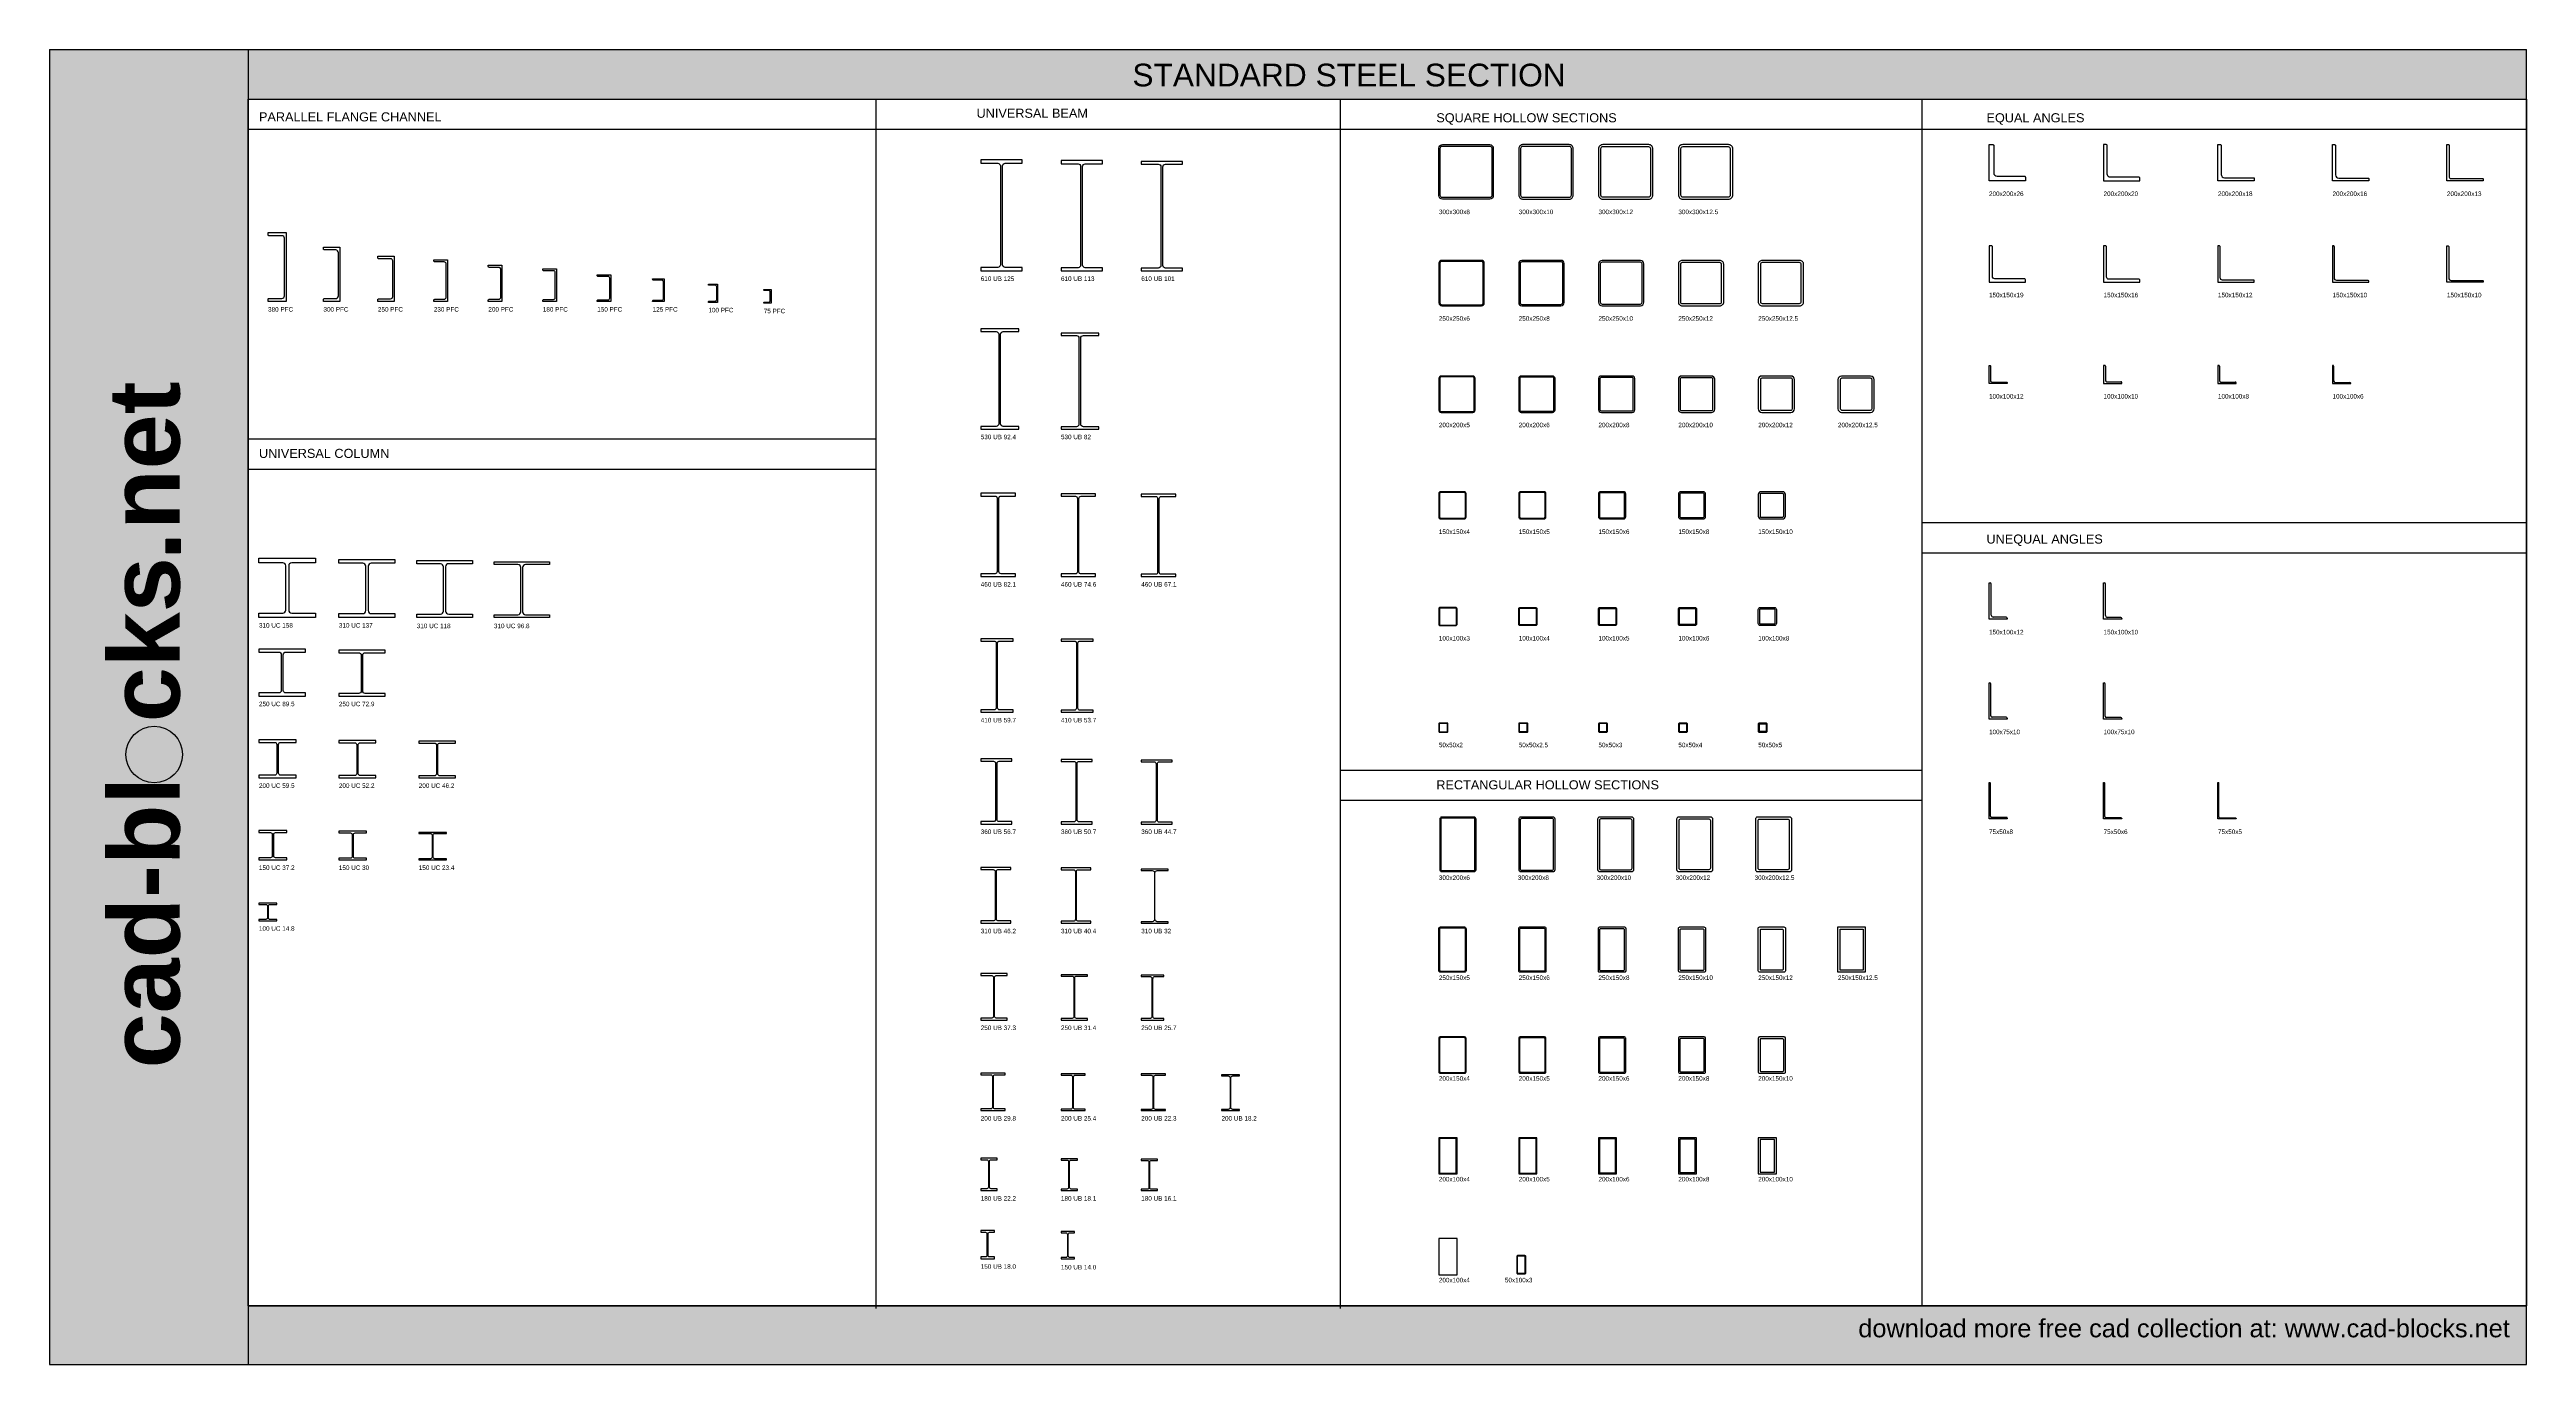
# Model space of a CAD drawing. Header units: millimetres. Extents: x 19846 to 33488, y 10918 to 18163.
import ezdxf

# ---------------------------------------------------------------- set-up
doc = ezdxf.new("R2010")
doc.units = ezdxf.units.MM
doc.layers.add('www.cad-blocks.net', color=7, linetype='Continuous')
doc.styles.add('ISOCP', font='isocp.shx')
doc.styles.get("Standard").update_dxf_attribs({"font": 'arial.ttf'})

# ---------------------------------------------------------------- blocks, each defined once
blk = doc.blocks.new('FORMAT')
at = {"layer": 'www.cad-blocks.net', "true_color": 0x444444}
blk.add_hatch(color=250, dxfattribs=at).paths.add_polyline_path([(20940, 18163), (19846, 18163), (19846, 10918), (20940, 10918)])
at = {"layer": 'www.cad-blocks.net', "true_color": 0x546d8e}
h = blk.add_hatch(color=155, dxfattribs=at)
h.set_gradient(color1=(68, 68, 68), color2=(84, 109, 142), tint=1)
h.paths.add_polyline_path([(20940, 18163), (20940, 17889), (33488, 17889), (33488, 18163)])
for points in [[(20488, 15466), (20488, 15390), (20565, 15390), (20565, 15466)], [(20267, 14279, 1), (20579, 14279, 1)]]:
    blk.add_hatch(color=155, dxfattribs=at).paths.add_polyline_path(points)
h = blk.add_hatch(color=155, dxfattribs=at)
h.set_gradient(color1=(68, 68, 68), color2=(84, 109, 142), tint=1)
h.paths.add_polyline_path([(20940, 11242), (20940, 10918), (33488, 10918), (33488, 11242)])
at = {"layer": 'www.cad-blocks.net', "color": 250, "true_color": 0x444444}
for p, q in [((19846, 18163), (20940, 18163)), ((19846, 18163), (19846, 10918)), ((20940, 18163), (20940, 10918)), ((19846, 10918), (20940, 10918))]:
    blk.add_line(p, q, dxfattribs=at)
at = {"layer": 'www.cad-blocks.net'}
blk.add_line((20940, 18163), (20940, 10918), dxfattribs=at)
at = {"layer": 'www.cad-blocks.net', "color": 155, "true_color": 0x546d8e}
for p, q in [((20940, 18163), (33488, 18163)), ((33488, 10918), (33488, 18163)), ((20940, 17889), (33488, 17889)), ((20940, 17889), (20940, 11242)), ((20940, 17889), (33488, 17889)), ((24397, 17889), (24397, 11226)), ((26955, 17889), (26955, 11226)), ((30158, 17889), (30158, 11242)), ((33488, 17722), (20940, 17722)), ((24397, 16017), (20940, 16017)), ((24397, 15850), (20940, 15850)), ((33488, 15556), (30158, 15556)), ((33488, 15389), (30158, 15389)), ((26955, 14192), (30158, 14192)), ((30158, 14025), (26955, 14025)), ((20940, 11242), (33488, 11242)), ((20940, 11242), (33488, 11242)), ((20940, 10918), (33488, 10918))]:
    blk.add_line(p, q, dxfattribs=at)
for points in [[(20940, 17889), (33488, 17889), (33488, 11242), (20940, 11242)], [(20488, 15390), (20488, 15466), (20565, 15466), (20565, 15390)]]:
    blk.add_lwpolyline(points, close=True, dxfattribs=at)
blk.add_circle((20423, 14279), 156, dxfattribs=at)
at = {"layer": 'www.cad-blocks.net', "attachment_point": 1}
for s, width, insert, char_height in [('{\\C255;\\c16777215;STANDARD STEEL SECTION}', 30676.09, (25810, 18085), 125), ('{\\C255;\\c16777215;download more free cad collection at: www.cad-blocks.net}', 45138.16, (29808, 11168), 99.82)]:
    blk.add_mtext_dynamic_manual_height_columns(s, width=width, gutter_width=12.5, heights=[0], dxfattribs=dict(at, insert=insert, char_height=char_height))
at = {"layer": 'www.cad-blocks.net', "color": 155, "true_color": 0x546d8e, "char_height": 50, "attachment_point": 1, "style": 'ISOCP'}
for s, insert in [('{\\fArial|b0|i0|c0|p34;PARALLEL FLANGE CHANNEL}', (21000, 17817)), ('{\\fArial|b0|i0|c0|p34;UNIVERSAL BEAM}', (24952, 17837)), ('{\\fArial|b0|i0|c0|p34;SQUARE HOLLOW SECTIONS}', (27484, 17812)), ('{\\fArial|b0|i0|c0|p34;EQUAL ANGLES}', (30514, 17812)), ('{\\fArial|b0|i0|c0|p34;UNIVERSAL COLUMN}', (21000, 15963)), ('{\\fArial|b0|i0|c0|p34;UNEQUAL ANGLES}', (30514, 15491)), ('{\\fArial|b0|i0|c0|p34;RECTANGULAR HOLLOW SECTIONS}', (27484, 14137))]:
    blk.add_mtext(s, dxfattribs=dict(at, insert=insert))
at = {"layer": 'www.cad-blocks.net', "insert": (20173, 12550), "char_height": 390, "attachment_point": 1, "rotation": 90}
blk.add_mtext_dynamic_manual_height_columns('{\\fArial|b1|i0|c0|p34;\\C255;\\c16777215;cad-bl  cks net}', width=28100.87, gutter_width=12.5, heights=[0], dxfattribs=at)

msp = doc.modelspace()

# ---------------------------------------------------------------- linework, layer by layer
for p, q in [((31164, 16423), (31159, 16423)), ((31159, 16423), (31159, 16323)), ((31169, 16418), (31169, 16341)), ((31792, 16423), (31789, 16423)), ((31789, 16423), (31789, 16323)), ((31797, 16418), (31797, 16339)), ((32421, 16423), (32420, 16423)), ((32420, 16423), (32420, 16323)), ((32426, 16418), (32426, 16337)), ((31159, 16323), (31259, 16323)), ((31177, 16333), (31254, 16333)), ((31259, 16323), (31259, 16328)), ((31789, 16323), (31889, 16323)), ((31805, 16331), (31884, 16331)), ((31889, 16323), (31889, 16326)), ((32420, 16323), (32520, 16323)), ((32434, 16329), (32515, 16329)), ((32520, 16323), (32520, 16324)), ((30528, 15024), (30528, 15224)), ((30528, 15224), (30535, 15224)), ((30540, 15046), (30540, 15219)), ((31159, 15024), (31159, 15224)), ((31159, 15224), (31164, 15224)), ((31169, 15044), (31169, 15219)), ((30628, 15024), (30528, 15024)), ((30623, 15036), (30550, 15036)), ((30628, 15031), (30628, 15024)), ((31259, 15024), (31159, 15024)), ((31254, 15034), (31179, 15034)), ((31259, 15029), (31259, 15024)), ((30528, 14474), (30528, 14674)), ((30528, 14674), (30533, 14674)), ((30538, 14492), (30538, 14669)), ((31159, 14474), (31159, 14674)), ((31159, 14674), (31162, 14674)), ((31167, 14490), (31167, 14669)), ((30628, 14474), (30528, 14474)), ((30623, 14484), (30546, 14484)), ((30628, 14479), (30628, 14474)), ((31259, 14474), (31159, 14474)), ((31254, 14482), (31175, 14482)), ((31259, 14477), (31259, 14474)), ((30528, 13924), (30528, 14124)), ((30528, 14124), (30533, 14124)), ((30536, 13939), (30536, 14121)), ((31159, 13924), (31159, 14124)), ((31159, 14124), (31162, 14124)), ((31165, 13937), (31165, 14121)), ((31789, 13924), (31789, 14124)), ((31789, 14124), (31791, 14124)), ((31794, 13936), (31794, 14121)), ((30628, 13924), (30528, 13924)), ((30625, 13932), (30543, 13932)), ((30628, 13929), (30628, 13924)), ((31259, 13924), (31159, 13924)), ((31256, 13930), (31172, 13930)), ((31259, 13927), (31259, 13924)), ((31889, 13924), (31789, 13924)), ((31886, 13929), (31801, 13929)), ((31889, 13926), (31889, 13924))]:
    msp.add_line(p, q)
for points in [[(27518, 17639), (27778, 17639, -0.414214), (27798, 17619), (27798, 17359, -0.414214), (27778, 17339), (27518, 17339, -0.414214), (27498, 17359), (27498, 17619, -0.414214)], [(27518, 17631), (27778, 17631, -0.414214), (27790, 17619), (27790, 17359, -0.414214), (27778, 17347), (27518, 17347, -0.414214), (27506, 17359), (27506, 17619, -0.414214)], [(27959, 17339), (28216, 17339, 0.414214), (28238, 17361), (28238, 17617, 0.414214), (28216, 17639), (27959, 17639, 0.414214), (27938, 17617), (27938, 17361, 0.414214)], [(27959, 17349), (28216, 17349, 0.414214), (28228, 17361), (28228, 17617, 0.414214), (28216, 17629), (27959, 17629, 0.414214), (27948, 17617), (27948, 17361, 0.414214)], [(28401, 17339), (28654, 17339, 0.414214), (28677, 17362), (28677, 17615, 0.414214), (28654, 17639), (28401, 17639, 0.414214), (28377, 17615), (28377, 17362, 0.414214)], [(28401, 17351), (28654, 17351, 0.414214), (28665, 17362), (28665, 17615, 0.414214), (28654, 17627), (28401, 17627, 0.414214), (28389, 17615), (28389, 17362, 0.414214)], [(28841, 17339), (29093, 17339, 0.414214), (29117, 17363), (29117, 17615, 0.414214), (29093, 17639), (28841, 17639, 0.414214), (28817, 17615), (28817, 17363, 0.414214)], [(28841, 17351), (29093, 17351, 0.414214), (29104, 17363), (29104, 17615, 0.414214), (29093, 17626), (28841, 17626, 0.414214), (28829, 17615), (28829, 17363, 0.414214)], [(31359, 17454, 0.414214), (31354, 17459), (31197, 17459, -0.414214), (31179, 17477), (31179, 17634, 0.414214), (31174, 17639), (31159, 17639), (31159, 17439), (31359, 17439)], [(31825, 17457), (31984, 17457, -0.414214), (31989, 17452), (31989, 17439), (31789, 17439), (31789, 17639), (31802, 17639, -0.414214), (31807, 17634), (31807, 17475, 0.414214)], [(32620, 17450), (32620, 17439), (32420, 17439), (32420, 17639), (32431, 17639, -0.414214), (32436, 17634), (32436, 17473, 0.414214), (32454, 17455), (32615, 17455, -0.414214)], [(33245, 17452, -0.414214), (33250, 17447), (33250, 17439), (33050, 17439), (33050, 17639), (33058, 17639, -0.414214), (33063, 17634), (33063, 17460, 0.414214), (33071, 17452)], [(21150, 17155), (21150, 16775), (21050, 16775), (21050, 16787, -0.414214), (21055, 16792), (21126, 16792, 0.414214), (21140, 16806), (21140, 17123, 0.414214), (21126, 17137), (21055, 17137, -0.414214), (21050, 17142), (21050, 17155), (21150, 17155)], [(21445, 17075), (21445, 16775), (21355, 16775), (21355, 16786, -0.414214), (21360, 16791), (21423, 16791, 0.414214), (21437, 16805), (21437, 17043, 0.392645), (21423, 17059), (21360, 17059, -0.414214), (21355, 17064), (21355, 17075), (21445, 17075)], [(30728, 16895, 0.414214), (30723, 16900), (30560, 16900, -0.414214), (30547, 16913), (30547, 17076, 0.414214), (30542, 17081), (30528, 17081), (30528, 16881), (30728, 16881)], [(31359, 16892, 0.414214), (31354, 16897), (31188, 16897, -0.414214), (31175, 16910), (31175, 17076, 0.414214), (31170, 17081), (31159, 17081), (31159, 16881), (31359, 16881)], [(31989, 16888, 0.414214), (31984, 16893), (31814, 16893, -0.414214), (31801, 16906), (31801, 17076, 0.414214), (31796, 17081), (31789, 17081), (31789, 16881), (31989, 16881)], [(32420, 17081), (32420, 16881), (32620, 16881), (32620, 16886, 0.414214), (32615, 16891), (32443, 16891, -0.414214), (32430, 16904), (32430, 17076, 0.414214), (32425, 17081)], [(33250, 16886), (33250, 16881), (33050, 16881), (33050, 17081), (33055, 17081, -0.414214), (33060, 17076), (33060, 16904, 0.414214), (33073, 16891), (33245, 16891, -0.414214)], [(21745, 17025), (21745, 16775), (21655, 16775), (21655, 16785, -0.414214), (21660, 16790), (21725, 16790, 0.414214), (21737, 16802), (21737, 16998, 0.414214), (21725, 17010), (21660, 17010, -0.414214), (21655, 17015), (21655, 17025), (21745, 17025)], [(22038, 17005), (22038, 16775), (21963, 16775), (21963, 16782, -0.414214), (21968, 16787), (22019, 16787, 0.414214), (22031, 16799), (22031, 16981, 0.414214), (22019, 16993), (21968, 16993, -0.414214), (21963, 16998), (21963, 17005), (22038, 17005)], [(22338, 16975), (22338, 16775), (22263, 16775), (22263, 16782, -0.414214), (22268, 16787), (22320, 16787, 0.414214), (22332, 16799), (22332, 16951, 0.414214), (22320, 16963), (22268, 16963, -0.414214), (22263, 16968), (22263, 16975), (22338, 16975)], [(22638, 16955), (22638, 16775), (22563, 16775), (22563, 16781, -0.414214), (22568, 16786), (22622, 16786, 0.414214), (22632, 16796), (22632, 16934, 0.414214), (22622, 16944), (22568, 16944, -0.414214), (22563, 16949), (22563, 16955), (22638, 16955)], [(22938, 16922), (22938, 16775), (22863, 16775), (22863, 16779, -0.414214), (22868, 16784), (22922, 16784, 0.414214), (22932, 16794), (22932, 16903, 0.414214), (22922, 16913), (22868, 16913, -0.414214), (22863, 16918), (22863, 16922), (22938, 16922)], [(27514, 16751), (27732, 16751, 0.414214), (27748, 16767), (27748, 16986, 0.414214), (27732, 17001), (27514, 17001, 0.414214), (27498, 16986), (27498, 16767, 0.414214)], [(27514, 16757), (27732, 16757, 0.414214), (27742, 16767), (27742, 16986, 0.414214), (27732, 16995), (27514, 16995, 0.414214), (27504, 16986), (27504, 16767, 0.414214)], [(27955, 16751), (28170, 16751, 0.414214), (28188, 16769), (28188, 16984, 0.414214), (28170, 17001), (27955, 17001, 0.414214), (27938, 16984), (27938, 16769, 0.414214)], [(27955, 16759), (28170, 16759, 0.414214), (28180, 16769), (28180, 16984, 0.414214), (28170, 16993), (27955, 16993, 0.414214), (27946, 16984), (27946, 16769, 0.414214)], [(28397, 16751), (28608, 16751, 0.414214), (28627, 16771), (28627, 16982, 0.414214), (28608, 17001), (28397, 17001, 0.414214), (28377, 16982), (28377, 16771, 0.414214)], [(28397, 16761), (28608, 16761, 0.414214), (28617, 16771), (28617, 16982, 0.414214), (28608, 16991), (28397, 16991, 0.414214), (28387, 16982), (28387, 16771, 0.414214)], [(28838, 16751), (29045, 16751, 0.414214), (29067, 16773), (29067, 16980, 0.414214), (29045, 17001), (28838, 17001, 0.414214), (28817, 16980), (28817, 16773, 0.414214)], [(28838, 16763), (29045, 16763, 0.414214), (29055, 16773), (29055, 16980, 0.414214), (29045, 16989), (28838, 16989, 0.414214), (28829, 16980), (28829, 16773, 0.414214)], [(29279, 16751), (29485, 16751, 0.414214), (29507, 16774), (29507, 16979, 0.414214), (29485, 17001), (29279, 17001, 0.414214), (29257, 16979), (29257, 16774, 0.414214)], [(29279, 16764), (29485, 16764, 0.414214), (29494, 16774), (29494, 16979, 0.414214), (29485, 16989), (29279, 16989, 0.414214), (29269, 16979), (29269, 16774, 0.414214)], [(23232, 16900), (23232, 16775), (23168, 16775), (23168, 16777, -0.414214), (23173, 16782), (23219, 16782, 0.414214), (23227, 16790), (23227, 16884, 0.414214), (23219, 16892), (23173, 16892, -0.414214), (23168, 16897), (23168, 16900), (23232, 16900)], [(23525, 16870), (23525, 16770), (23475, 16770), (23475, 16772, -0.414214), (23480, 16777), (23513, 16777, 0.414214), (23521, 16785), (23521, 16856, 0.414214), (23513, 16864), (23480, 16864, -0.414214), (23475, 16869), (23475, 16870), (23525, 16870)], [(23820, 16841), (23820, 16766), (23780, 16766), (23780, 16768, -0.439758), (23785, 16772), (23808, 16772, 0.414214), (23816, 16780), (23816, 16827, 0.414214), (23808, 16835), (23785, 16835, -0.439758), (23780, 16839), (23780, 16841), (23820, 16841)], [(30528, 16423), (30531, 16423, -0.414214), (30536, 16418), (30536, 16339, 0.414214), (30544, 16331), (30623, 16331, -0.414214), (30628, 16326), (30628, 16323), (30528, 16323)], [(27511, 16164), (27685, 16164, 0.414214), (27698, 16177), (27698, 16351, 0.414214), (27685, 16364), (27511, 16364, 0.414214), (27498, 16351), (27498, 16177, 0.414214)], [(27511, 16169), (27685, 16169, 0.414214), (27693, 16177), (27693, 16351, 0.414214), (27685, 16359), (27511, 16359, 0.414214), (27503, 16351), (27503, 16177, 0.414214)], [(27952, 16164), (28124, 16164, 0.414214), (28138, 16178), (28138, 16350, 0.414214), (28124, 16364), (27952, 16364, 0.414214), (27938, 16350), (27938, 16178, 0.414214)], [(27952, 16170), (28124, 16170, 0.414214), (28132, 16178), (28132, 16350, 0.414214), (28124, 16358), (27952, 16358, 0.414214), (27944, 16350), (27944, 16178, 0.414214)], [(28393, 16164), (28562, 16164, 0.414214), (28577, 16180), (28577, 16348, 0.414214), (28562, 16364), (28393, 16364, 0.414214), (28377, 16348), (28377, 16180, 0.414214)], [(28393, 16172), (28562, 16172, 0.414214), (28569, 16180), (28569, 16348, 0.414214), (28562, 16356), (28393, 16356, 0.414214), (28385, 16348), (28385, 16180, 0.414214)], [(28835, 16164), (28999, 16164, 0.414214), (29017, 16182), (29017, 16346, 0.414214), (28999, 16364), (28835, 16364, 0.414214), (28817, 16346), (28817, 16182, 0.414214)], [(28835, 16174), (28999, 16174, 0.414214), (29007, 16182), (29007, 16346, 0.414214), (28999, 16354), (28835, 16354, 0.414214), (28827, 16346), (28827, 16182, 0.414214)], [(29276, 16164), (29437, 16164, 0.414214), (29457, 16184), (29457, 16345, 0.414214), (29437, 16364), (29276, 16364, 0.414214), (29257, 16345), (29257, 16184, 0.414214)], [(29276, 16176), (29437, 16176, 0.414214), (29445, 16184), (29445, 16345, 0.414214), (29437, 16352), (29276, 16352, 0.414214), (29269, 16345), (29269, 16184, 0.414214)], [(29716, 16164), (29876, 16164, 0.414214), (29896, 16184), (29896, 16344, 0.414214), (29876, 16364), (29716, 16364, 0.414214), (29696, 16344), (29696, 16184, 0.414214)], [(29716, 16177), (29876, 16177, 0.414214), (29884, 16184), (29884, 16344, 0.414214), (29876, 16352), (29716, 16352, 0.414214), (29709, 16344), (29709, 16184, 0.414214)], [(27508, 15577), (27638, 15577, 0.414214), (27648, 15587), (27648, 15717, 0.414214), (27638, 15727), (27508, 15727, 0.414214), (27498, 15717), (27498, 15587, 0.414214)], [(27508, 15581), (27638, 15581, 0.414214), (27644, 15587), (27644, 15717, 0.414214), (27638, 15723), (27508, 15723, 0.414214), (27502, 15717), (27502, 15587, 0.414214)], [(27949, 15577), (28077, 15577, 0.414214), (28088, 15588), (28088, 15716, 0.414214), (28077, 15727), (27949, 15727, 0.414214), (27938, 15716), (27938, 15588, 0.414214)], [(27949, 15582), (28077, 15582, 0.414214), (28083, 15588), (28083, 15716, 0.414214), (28077, 15722), (27949, 15722, 0.414214), (27943, 15716), (27943, 15588, 0.414214)], [(28389, 15577), (28515, 15577, 0.414214), (28527, 15589), (28527, 15715, 0.414214), (28515, 15727), (28389, 15727, 0.414214), (28377, 15715), (28377, 15589, 0.414214)], [(28389, 15583), (28515, 15583, 0.414214), (28521, 15589), (28521, 15715, 0.414214), (28515, 15721), (28389, 15721, 0.414214), (28383, 15715), (28383, 15589, 0.414214)], [(28831, 15577), (28953, 15577, 0.414214), (28967, 15590), (28967, 15713, 0.414214), (28953, 15727), (28831, 15727, 0.414214), (28817, 15713), (28817, 15590, 0.414214)], [(28831, 15585), (28953, 15585, 0.414214), (28959, 15590), (28959, 15713, 0.414214), (28953, 15719), (28831, 15719, 0.414214), (28825, 15713), (28825, 15590, 0.414214)], [(29272, 15577), (29391, 15577, 0.414214), (29407, 15592), (29407, 15711, 0.414214), (29391, 15727), (29272, 15727, 0.414214), (29257, 15711), (29257, 15592, 0.414214)], [(29272, 15587), (29391, 15587, 0.414214), (29397, 15592), (29397, 15711, 0.414214), (29391, 15717), (29272, 15717, 0.414214), (29267, 15711), (29267, 15592, 0.414214)], [(21000, 15335), (21000, 15360), (21311, 15360), (21311, 15335), (21180, 15335, 0.414214), (21164, 15319), (21164, 15075, 0.414214), (21180, 15058), (21311, 15058), (21311, 15033), (21000, 15033), (21000, 15058), (21131, 15058, 0.414214), (21148, 15075), (21148, 15319, 0.414214), (21131, 15335)], [(21440, 15333), (21440, 15354), (21749, 15354), (21749, 15333), (21618, 15333, 0.414214), (21601, 15316), (21601, 15072, 0.414214), (21618, 15055), (21749, 15055), (21749, 15033), (21440, 15033), (21440, 15055), (21571, 15055, 0.414214), (21588, 15072), (21588, 15316, 0.414214), (21571, 15333)], [(21869, 15330), (21869, 15348), (22176, 15348), (22176, 15330), (22045, 15330, 0.414214), (22028, 15313), (22028, 15069, 0.414214), (22045, 15052), (22176, 15052), (22176, 15033), (21869, 15033), (21869, 15052), (22000, 15052, 0.414214), (22016, 15069), (22016, 15313, 0.414214), (22000, 15330)], [(22295, 15326), (22295, 15341), (22600, 15341), (22600, 15326), (22468, 15326, 0.414214), (22452, 15309), (22452, 15065, 0.414214), (22468, 15049), (22600, 15049), (22600, 15033), (22295, 15033), (22295, 15049), (22426, 15049, 0.414214), (22442, 15065), (22442, 15309, 0.414214), (22426, 15326)], [(27505, 14989), (27591, 14989, 0.414214), (27598, 14996), (27598, 15082, 0.414214), (27591, 15089), (27505, 15089, 0.414214), (27498, 15082), (27498, 14996, 0.414214)], [(27505, 14992), (27591, 14992, 0.414214), (27595, 14996), (27595, 15082, 0.414214), (27591, 15086), (27505, 15086, 0.414214), (27501, 15082), (27501, 14996, 0.414214)], [(28030, 14989), (27946, 14989, -0.414214), (27938, 14997), (27938, 15082, -0.414214), (27946, 15089), (28030, 15089, -0.414214), (28038, 15082), (28038, 14997, -0.414214)], [(28030, 14993), (27946, 14993, -0.414214), (27942, 14997), (27942, 15082, -0.414214), (27946, 15085), (28030, 15085, -0.414214), (28034, 15082), (28034, 14997, -0.414214)], [(28468, 14989), (28386, 14989, -0.414214), (28377, 14998), (28377, 15081, -0.414214), (28386, 15089), (28468, 15089, -0.414214), (28477, 15081), (28477, 14998, -0.414214)], [(28468, 14994), (28386, 14994, -0.414214), (28382, 14998), (28382, 15081, -0.414214), (28386, 15084), (28468, 15084, -0.414214), (28472, 15081), (28472, 14998, -0.414214)], [(28907, 14989), (28827, 14989, -0.414214), (28817, 14999), (28817, 15080, -0.414214), (28827, 15089), (28907, 15089, -0.414214), (28917, 15080), (28917, 14999, -0.414214)], [(28907, 14995), (28827, 14995, -0.414214), (28823, 14999), (28823, 15080, -0.414214), (28827, 15083), (28907, 15083, -0.414214), (28911, 15080), (28911, 14999, -0.414214)], [(29345, 14989), (29268, 14989, -0.414214), (29257, 15001), (29257, 15078, -0.414214), (29268, 15089), (29345, 15089, -0.414214), (29357, 15078), (29357, 15001, -0.414214)], [(29345, 14997), (29268, 14997, -0.414214), (29265, 15001), (29265, 15078, -0.414214), (29268, 15081), (29345, 15081, -0.414214), (29349, 15078), (29349, 15001, -0.414214)], [(27502, 14402), (27544, 14402, 0.414214), (27548, 14406), (27548, 14448, 0.414214), (27544, 14452), (27502, 14452, 0.414214), (27498, 14448), (27498, 14406, 0.414214)], [(27502, 14404), (27544, 14404, 0.414214), (27546, 14406), (27546, 14448, 0.414214), (27544, 14450), (27502, 14450, 0.414214), (27500, 14448), (27500, 14406, 0.414214)], [(27942, 14402), (27983, 14402, 0.414214), (27988, 14406), (27988, 14448, 0.414214), (27983, 14452), (27942, 14452, 0.414214), (27938, 14448), (27938, 14406, 0.414214)], [(27942, 14405), (27983, 14405, 0.414214), (27985, 14406), (27985, 14448, 0.414214), (27983, 14450), (27942, 14450, 0.414214), (27940, 14448), (27940, 14406, 0.414214)], [(28382, 14402), (28422, 14402, 0.414214), (28427, 14407), (28427, 14447, 0.414214), (28422, 14452), (28382, 14452, 0.414214), (28377, 14447), (28377, 14407, 0.414214)], [(28382, 14405), (28422, 14405, 0.414214), (28424, 14407), (28424, 14447, 0.414214), (28422, 14449), (28382, 14449, 0.414214), (28380, 14447), (28380, 14407, 0.414214)], [(28823, 14402), (28861, 14402, 0.414214), (28867, 14408), (28867, 14446, 0.414214), (28861, 14452), (28823, 14452, 0.414214), (28817, 14446), (28817, 14408, 0.414214)], [(28823, 14406), (28861, 14406, 0.414214), (28863, 14408), (28863, 14446, 0.414214), (28861, 14448), (28823, 14448, 0.414214), (28821, 14446), (28821, 14408, 0.414214)], [(29263, 14402), (29300, 14402, 0.414214), (29307, 14409), (29307, 14445, 0.414214), (29300, 14452), (29263, 14452, 0.414214), (29257, 14445), (29257, 14409, 0.414214)], [(29263, 14407), (29300, 14407, 0.414214), (29302, 14409), (29302, 14445, 0.414214), (29300, 14447), (29263, 14447, 0.414214), (29262, 14445), (29262, 14409, 0.414214)], [(27514, 13634), (27692, 13634, 0.414214), (27703, 13645), (27703, 13923, 0.414214), (27692, 13934), (27514, 13934, 0.414214), (27503, 13923), (27503, 13645, 0.414214)], [(27517, 13640), (27689, 13640, 0.414214), (27697, 13648), (27697, 13920, 0.414214), (27689, 13928), (27517, 13928, 0.414214), (27509, 13920), (27509, 13648, 0.414214)], [(27949, 13634), (28126, 13634, 0.414214), (28138, 13645), (28138, 13923, 0.414214), (28126, 13934), (27949, 13934, 0.414214), (27938, 13923), (27938, 13645, 0.414214)], [(27954, 13642), (28121, 13642, 0.414214), (28130, 13650), (28130, 13918, 0.414214), (28121, 13926), (27954, 13926, 0.414214), (27946, 13918), (27946, 13650, 0.414214)], [(28383, 13634), (28561, 13634, 0.414214), (28572, 13645), (28572, 13923, 0.414214), (28561, 13934), (28383, 13934, 0.414214), (28372, 13923), (28372, 13645, 0.414214)], [(28390, 13644), (28554, 13644, 0.414214), (28562, 13652), (28562, 13916, 0.414214), (28554, 13924), (28390, 13924, 0.414214), (28382, 13916), (28382, 13652, 0.414214)], [(28818, 13634), (28996, 13634, 0.414214), (29007, 13645), (29007, 13923, 0.414214), (28996, 13934), (28818, 13934, 0.414214), (28807, 13923), (28807, 13645, 0.414214)], [(28827, 13646), (28987, 13646, 0.414214), (28995, 13654), (28995, 13914, 0.414214), (28987, 13922), (28827, 13922, 0.414214), (28819, 13914), (28819, 13654, 0.414214)], [(29252, 13634), (29431, 13634, 0.414214), (29442, 13645), (29442, 13923, 0.414214), (29431, 13934), (29252, 13934, 0.414214), (29242, 13923), (29242, 13645, 0.414214)], [(29262, 13646), (29421, 13646, 0.414214), (29429, 13654), (29429, 13913, 0.414214), (29421, 13921), (29262, 13921, 0.414214), (29254, 13913), (29254, 13654, 0.414214)], [(27507, 13329), (27639, 13329, -0.414214), (27648, 13319), (27648, 13088, -0.414214), (27639, 13079), (27507, 13079, -0.414214), (27498, 13088), (27498, 13319, -0.414214)], [(27509, 13324), (27637, 13324, -0.414214), (27643, 13317), (27643, 13090, -0.414214), (27637, 13084), (27509, 13084, -0.414214), (27503, 13090), (27503, 13317, -0.414214)], [(27944, 13329), (28081, 13329, -0.414214), (28088, 13322), (28088, 13085, -0.414214), (28081, 13079), (27944, 13079, -0.414214), (27938, 13085), (27938, 13322, -0.414214)], [(27950, 13323), (28075, 13323, -0.414214), (28082, 13316), (28082, 13091, -0.414214), (28075, 13085), (27950, 13085, -0.414214), (27944, 13091), (27944, 13316, -0.414214)], [(28384, 13329), (28521, 13329, -0.414214), (28527, 13322), (28527, 13085, -0.414214), (28521, 13079), (28384, 13079, -0.414214), (28377, 13085), (28377, 13322, -0.414214)], [(28391, 13321), (28513, 13321, -0.414214), (28519, 13314), (28519, 13093, -0.414214), (28513, 13087), (28391, 13087, -0.414214), (28385, 13093), (28385, 13314, -0.414214)], [(28826, 13329), (28958, 13329, -0.414214), (28967, 13320), (28967, 13088, -0.414214), (28958, 13079), (28826, 13079, -0.414214), (28817, 13088), (28817, 13320, -0.414214)], [(28833, 13319), (28951, 13319, -0.414214), (28957, 13313), (28957, 13095, -0.414214), (28951, 13089), (28833, 13089, -0.414214), (28827, 13095), (28827, 13313, -0.414214)], [(29265, 13329), (29398, 13329, -0.414214), (29407, 13320), (29407, 13087, -0.414214), (29398, 13079), (29265, 13079, -0.414214), (29257, 13087), (29257, 13320, -0.414214)], [(29274, 13317), (29389, 13317, -0.414214), (29395, 13311), (29395, 13097, -0.414214), (29389, 13091), (29274, 13091, -0.414214), (29269, 13097), (29269, 13311, -0.414214)], [(27506, 12523), (27640, 12523, 0.414214), (27648, 12531), (27648, 12716, 0.414214), (27640, 12723), (27506, 12723, 0.414214), (27498, 12716), (27498, 12531, 0.414214)], [(27508, 12527), (27638, 12527, 0.414214), (27644, 12533), (27644, 12713, 0.414214), (27638, 12719), (27508, 12719, 0.414214), (27502, 12713), (27502, 12533, 0.414214)], [(27945, 12523), (28080, 12523, 0.414214), (28088, 12531), (28088, 12716, 0.414214), (28080, 12723), (27945, 12723, 0.414214), (27938, 12716), (27938, 12531, 0.414214)], [(27949, 12528), (28077, 12528, 0.414214), (28083, 12534), (28083, 12712, 0.414214), (28077, 12718), (27949, 12718, 0.414214), (27943, 12712), (27943, 12534, 0.414214)], [(28385, 12523), (28520, 12523, 0.414214), (28527, 12531), (28527, 12716, 0.414214), (28520, 12723), (28385, 12723, 0.414214), (28377, 12716), (28377, 12531, 0.414214)], [(28389, 12529), (28515, 12529, 0.414214), (28521, 12535), (28521, 12711, 0.414214), (28515, 12717), (28389, 12717, 0.414214), (28383, 12711), (28383, 12535, 0.414214)], [(28824, 12523), (28959, 12523, 0.414214), (28967, 12531), (28967, 12716, 0.414214), (28959, 12723), (28824, 12723, 0.414214), (28817, 12716), (28817, 12531, 0.414214)], [(28831, 12531), (28953, 12531, 0.414214), (28959, 12537), (28959, 12709, 0.414214), (28953, 12715), (28831, 12715, 0.414214), (28825, 12709), (28825, 12537, 0.414214)], [(29264, 12523), (29399, 12523, 0.414214), (29407, 12531), (29407, 12716, 0.414214), (29399, 12723), (29264, 12723, 0.414214), (29257, 12716), (29257, 12531, 0.414214)], [(29272, 12533), (29391, 12533, 0.414214), (29397, 12539), (29397, 12707, 0.414214), (29391, 12713), (29272, 12713, 0.414214), (29267, 12707), (29267, 12539, 0.414214)], [(27972, 11518), (27932, 11518, 0.414214), (27927, 11513), (27927, 11423, 0.414214), (27932, 11418), (27972, 11418, 0.414214), (27977, 11423), (27977, 11513, 0.414214)], [(27933, 11421), (27971, 11421, 0.414214), (27974, 11424), (27974, 11512, 0.414214), (27971, 11515), (27933, 11515, 0.414214), (27930, 11512), (27930, 11424, 0.414214)]]:
    msp.add_lwpolyline(points, format="xyb", close=True)
for points in [[(30549, 17639, -0.414214), (30554, 17634), (30554, 17483, 0.414214), (30572, 17465), (30723, 17465, -0.414214), (30728, 17460), (30728, 17439), (30528, 17439), (30528, 17639), (30549, 17639)], [(25095, 17522, -0.414214), (25109, 17536), (25204, 17536), (25204, 17556), (24975, 17556), (24975, 17536), (25069, 17536, -0.414214), (25083, 17522), (25083, 16977, -0.414214), (25069, 16963), (24975, 16963), (24975, 16944), (25204, 16944), (25204, 16963), (25109, 16963, -0.414214), (25095, 16977), (25095, 17522)], [(25536, 17519, -0.414214), (25550, 17533), (25645, 17533), (25645, 17551), (25417, 17551), (25417, 17533), (25511, 17533, -0.414214), (25525, 17519), (25525, 16975, -0.414214), (25511, 16961), (25417, 16961), (25417, 16944), (25645, 16944), (25645, 16961), (25550, 16961, -0.414214), (25536, 16975), (25536, 17519)], [(25978, 17517, -0.414214), (25992, 17531), (26087, 17531), (26087, 17546), (25859, 17546), (25859, 17531), (25953, 17531, -0.414214), (25967, 17517), (25967, 16973, -0.414214), (25953, 16959), (25859, 16959), (25859, 16944), (26087, 16944), (26087, 16959), (25992, 16959, -0.414214), (25978, 16973), (25978, 17517)], [(25084, 16595, -0.414214), (25098, 16609), (25184, 16609), (25184, 16625), (24975, 16625), (24975, 16609), (25060, 16609, -0.414214), (25074, 16595), (25074, 16101, -0.414214), (25060, 16087), (24975, 16087), (24975, 16072), (25184, 16072), (25184, 16087), (25098, 16087, -0.414214), (25084, 16101), (25084, 16595)], [(25526, 16573, -0.414214), (25540, 16587), (25626, 16587), (25626, 16600), (25417, 16600), (25417, 16587), (25502, 16587, -0.414214), (25516, 16573), (25516, 16099, -0.414214), (25502, 16085), (25417, 16085), (25417, 16072), (25626, 16072), (25626, 16085), (25540, 16085, -0.414214), (25526, 16099), (25526, 16573)], [(25075, 15692, -0.414214), (25087, 15703), (25166, 15703), (25166, 15719), (24975, 15719), (24975, 15703), (25054, 15703, -0.414214), (25065, 15692), (25065, 15287, -0.414214), (25054, 15275), (24975, 15275), (24975, 15259), (25166, 15259), (25166, 15275), (25087, 15275, -0.414214), (25075, 15287), (25075, 15692)], [(25516, 15690, -0.414214), (25528, 15702), (25607, 15702), (25607, 15716), (25417, 15716), (25417, 15702), (25496, 15702, -0.414214), (25507, 15690), (25507, 15285, -0.414214), (25496, 15274), (25417, 15274), (25417, 15259), (25607, 15259), (25607, 15274), (25528, 15274, -0.414214), (25516, 15285), (25516, 15690)], [(25958, 15689, -0.414214), (25969, 15701), (26049, 15701), (26049, 15713), (25859, 15713), (25859, 15701), (25938, 15701, -0.414214), (25949, 15689), (25949, 15283, -0.414214), (25938, 15272), (25859, 15272), (25859, 15259), (26049, 15259), (26049, 15272), (25969, 15272, -0.414214), (25958, 15283), (25958, 15689)], [(25068, 14893, -0.414214), (25079, 14904), (25153, 14904), (25153, 14917), (24975, 14917), (24975, 14904), (25049, 14904, -0.414214), (25060, 14893), (25060, 14536, -0.414214), (25049, 14525), (24975, 14525), (24975, 14512), (25153, 14512), (25153, 14525), (25079, 14525, -0.414214), (25068, 14536), (25068, 14893)], [(25510, 14893, -0.414214), (25521, 14904), (25595, 14904), (25595, 14915), (25417, 14915), (25417, 14904), (25491, 14904, -0.414214), (25502, 14893), (25502, 14534, -0.414214), (25491, 14523), (25417, 14523), (25417, 14512), (25595, 14512), (25595, 14523), (25521, 14523, -0.414214), (25510, 14534), (25510, 14893)], [(21148, 14618, -0.414214), (21134, 14632), (21134, 14829, -0.414214), (21148, 14843), (21256, 14843), (21256, 14860), (21000, 14860), (21000, 14843), (21109, 14843, -0.414214), (21123, 14829), (21123, 14632, -0.414214), (21109, 14618), (21000, 14618), (21000, 14600), (21256, 14600), (21256, 14618), (21148, 14618)], [(21571, 14826, -0.414214), (21585, 14840), (21694, 14840), (21694, 14854), (21440, 14854), (21440, 14840), (21549, 14840, -0.414214), (21563, 14826), (21563, 14629, -0.414214), (21549, 14615), (21440, 14615), (21440, 14600), (21694, 14600), (21694, 14615), (21585, 14615, -0.414214), (21571, 14629), (21571, 14826)], [(21119, 14165, -0.414214), (21108, 14176), (21108, 14335, -0.414214), (21119, 14346), (21205, 14346), (21205, 14360), (21000, 14360), (21000, 14346), (21087, 14346, -0.414214), (21098, 14335), (21098, 14176, -0.414214), (21087, 14165), (21000, 14165), (21000, 14150), (21205, 14150), (21205, 14165), (21119, 14165)], [(21546, 14332, -0.414214), (21557, 14344), (21644, 14344), (21644, 14356), (21440, 14356), (21440, 14344), (21527, 14344, -0.414214), (21538, 14332), (21538, 14174, -0.414214), (21527, 14163), (21440, 14163), (21440, 14150), (21644, 14150), (21644, 14163), (21557, 14163, -0.414214), (21546, 14174), (21546, 14332)], [(21985, 14331, -0.414214), (21996, 14342), (22083, 14342), (22083, 14353), (21880, 14353), (21880, 14342), (21966, 14342, -0.414214), (21977, 14331), (21977, 14173, -0.414214), (21966, 14161), (21880, 14161), (21880, 14150), (22083, 14150), (22083, 14161), (21996, 14161, -0.414214), (21985, 14173), (21985, 14331)], [(25065, 14231, -0.414214), (25076, 14242), (25147, 14242), (25147, 14255), (24975, 14255), (24975, 14242), (25045, 14242, -0.414214), (25057, 14231), (25057, 13921, -0.414214), (25045, 13909), (24975, 13909), (24975, 13896), (25147, 13896), (25147, 13909), (25076, 13909, -0.414214), (25065, 13921), (25065, 14231)], [(25506, 14230, -0.414214), (25517, 14241), (25588, 14241), (25588, 14252), (25417, 14252), (25417, 14241), (25487, 14241, -0.414214), (25499, 14230), (25499, 13919, -0.414214), (25487, 13908), (25417, 13908), (25417, 13896), (25588, 13896), (25588, 13908), (25517, 13908, -0.414214), (25506, 13919), (25506, 14230)], [(25948, 14227, -0.414214), (25959, 14239), (26030, 14239), (26030, 14248), (25859, 14248), (25859, 14239), (25929, 14239, -0.414214), (25941, 14227), (25941, 13918, -0.414214), (25929, 13906), (25859, 13906), (25859, 13896), (26030, 13896), (26030, 13906), (25959, 13906, -0.414214), (25948, 13918), (25948, 14227)], [(21081, 13840, -0.414214), (21090, 13849), (21154, 13849), (21154, 13860), (21000, 13860), (21000, 13849), (21064, 13849, -0.414214), (21073, 13840), (21073, 13719, -0.414214), (21064, 13710), (21000, 13710), (21000, 13698), (21154, 13698), (21154, 13710), (21090, 13710, -0.414214), (21081, 13719), (21081, 13840)], [(21520, 13838, -0.414214), (21529, 13847), (21593, 13847), (21593, 13856), (21440, 13856), (21440, 13847), (21504, 13847, -0.414214), (21513, 13838), (21513, 13717, -0.414214), (21504, 13708), (21440, 13708), (21440, 13698), (21593, 13698), (21593, 13708), (21529, 13708, -0.414214), (21520, 13717), (21520, 13838)], [(21959, 13835, -0.414214), (21968, 13844), (22032, 13844), (22032, 13850), (21880, 13850), (21880, 13844), (21944, 13844, -0.414214), (21953, 13835), (21953, 13714, -0.414214), (21944, 13705), (21880, 13705), (21880, 13698), (22032, 13698), (22032, 13705), (21968, 13705, -0.414214), (21959, 13714), (21959, 13835)], [(25061, 13637, -0.414214), (25069, 13645), (25141, 13645), (25141, 13657), (24975, 13657), (24975, 13645), (25043, 13645, -0.414214), (25055, 13634), (25055, 13373, -0.414214), (25043, 13362), (24975, 13362), (24975, 13350), (25141, 13350), (25141, 13362), (25073, 13362, -0.414214), (25061, 13373), (25061, 13637)], [(25502, 13636, -0.414214), (25510, 13644), (25582, 13644), (25582, 13654), (25417, 13654), (25417, 13644), (25485, 13644, -0.414214), (25496, 13632), (25496, 13371, -0.414214), (25485, 13360), (25417, 13360), (25417, 13350), (25582, 13350), (25582, 13360), (25514, 13360, -0.414214), (25502, 13371), (25502, 13636)], [(25934, 13627, -0.414214), (25947, 13640), (26008, 13640), (26008, 13648), (25859, 13648), (25859, 13640), (25919, 13640, -0.414214), (25932, 13627), (25932, 13371, -0.414214), (25919, 13358), (25859, 13358), (25859, 13350), (26008, 13350), (26008, 13358), (25947, 13358, -0.414214), (25934, 13371), (25934, 13627)], [(21052, 13443, -0.414214), (21062, 13453), (21099, 13453), (21099, 13460), (21000, 13460), (21000, 13453), (21037, 13453, -0.414214), (21047, 13443), (21047, 13380, -0.414214), (21037, 13370), (21000, 13370), (21000, 13363), (21099, 13363), (21099, 13370), (21062, 13370, -0.414214), (21052, 13380), (21052, 13443)], [(25051, 13053, -0.414214), (25060, 13061), (25121, 13061), (25121, 13072), (24975, 13072), (24975, 13061), (25036, 13061, -0.414214), (25045, 13053), (25045, 12836, -0.414214), (25036, 12827), (24975, 12827), (24975, 12816), (25121, 12816), (25121, 12827), (25060, 12827, -0.414214), (25051, 12836), (25051, 13053)], [(25493, 13049, -0.414214), (25502, 13058), (25563, 13058), (25563, 13066), (25417, 13066), (25417, 13058), (25478, 13058, -0.414214), (25487, 13049), (25487, 12834, -0.414214), (25478, 12825), (25417, 12825), (25417, 12816), (25563, 12816), (25563, 12825), (25502, 12825, -0.414214), (25493, 12834), (25493, 13049)], [(25923, 13044, -0.414214), (25935, 13056), (25983, 13056), (25983, 13064), (25859, 13064), (25859, 13056), (25906, 13056, -0.414214), (25918, 13044), (25918, 12836, -0.414214), (25906, 12824), (25859, 12824), (25859, 12816), (25983, 12816), (25983, 12824), (25935, 12824, -0.414214), (25923, 12836), (25923, 13044)], [(25045, 12506, -0.414214), (25054, 12515), (25109, 12515), (25109, 12524), (24975, 12524), (24975, 12515), (25030, 12515, -0.414214), (25039, 12506), (25039, 12336, -0.414214), (25030, 12327), (24975, 12327), (24975, 12317), (25109, 12317), (25109, 12327), (25054, 12327, -0.414214), (25045, 12336), (25045, 12506)], [(25486, 12504, -0.414214), (25495, 12512), (25550, 12512), (25550, 12520), (25417, 12520), (25417, 12512), (25471, 12512, -0.414214), (25480, 12504), (25480, 12334, -0.414214), (25471, 12325), (25417, 12325), (25417, 12317), (25550, 12317), (25550, 12325), (25495, 12325, -0.414214), (25486, 12334), (25486, 12504)], [(25928, 12503, -0.414214), (25937, 12512), (25992, 12512), (25992, 12519), (25859, 12519), (25859, 12512), (25914, 12512, -0.414214), (25923, 12503), (25923, 12333, -0.414214), (25914, 12324), (25859, 12324), (25859, 12317), (25992, 12317), (25992, 12324), (25937, 12324, -0.414214), (25928, 12333), (25928, 12503)], [(26352, 12497, -0.414214), (26363, 12508), (26400, 12508), (26400, 12515), (26301, 12515), (26301, 12508), (26337, 12508, -0.414214), (26348, 12497), (26348, 12335, -0.414214), (26337, 12324), (26301, 12324), (26301, 12317), (26400, 12317), (26400, 12324), (26363, 12324, -0.414214), (26352, 12335), (26352, 12497)], [(25023, 12037, -0.414214), (25032, 12046), (25065, 12046), (25065, 12056), (24975, 12056), (24975, 12046), (25008, 12046, -0.414214), (25017, 12037), (25017, 11895, -0.414214), (25008, 11887), (24975, 11887), (24975, 11877), (25065, 11877), (25065, 11887), (25032, 11887, -0.414214), (25023, 11895), (25023, 12037)], [(25464, 12035, -0.414214), (25473, 12044), (25507, 12044), (25507, 12052), (25417, 12052), (25417, 12044), (25450, 12044, -0.414214), (25459, 12035), (25459, 11893, -0.414214), (25450, 11885), (25417, 11885), (25417, 11877), (25507, 11877), (25507, 11885), (25473, 11885, -0.414214), (25464, 11893), (25464, 12035)], [(25906, 12034, -0.414214), (25915, 12043), (25949, 12043), (25949, 12050), (25859, 12050), (25859, 12043), (25893, 12043, -0.414214), (25901, 12034), (25901, 11892, -0.414214), (25893, 11884), (25859, 11884), (25859, 11877), (25949, 11877), (25949, 11884), (25915, 11884, -0.414214), (25906, 11892), (25906, 12034)], [(25015, 11639, -0.414214), (25023, 11647), (25050, 11647), (25050, 11656), (24975, 11656), (24975, 11647), (25001, 11647, -0.414214), (25009, 11639), (25009, 11519, -0.414214), (25001, 11511), (24975, 11511), (24975, 11501), (25050, 11501), (25050, 11511), (25023, 11511, -0.414214), (25015, 11519), (25015, 11639)], [(25457, 11636, -0.414214), (25465, 11644), (25492, 11644), (25492, 11651), (25417, 11651), (25417, 11644), (25444, 11644, -0.414214), (25452, 11636), (25452, 11516, -0.414214), (25444, 11508), (25417, 11508), (25417, 11501), (25492, 11501), (25492, 11508), (25465, 11508, -0.414214), (25457, 11516), (25457, 11636)]]:
    msp.add_lwpolyline(points, format="xyb")
for points in [[(25948, 14248), (25941, 14248)], [(25941, 13896), (25948, 13896)]]:
    msp.add_lwpolyline(points)
for points in [[(29696, 13329), (29846, 13329), (29846, 13079), (29696, 13079)], [(29709, 13316), (29834, 13316), (29834, 13091), (29709, 13091)], [(27498, 11968), (27598, 11968), (27598, 12168), (27498, 12168)], [(27502, 11972), (27594, 11972), (27594, 12164), (27502, 12164)], [(27938, 11968), (28038, 11968), (28038, 12168), (27938, 12168)], [(27943, 11973), (28033, 11973), (28033, 12163), (27943, 12163)], [(28377, 11968), (28477, 11968), (28477, 12168), (28377, 12168)], [(28383, 11974), (28471, 11974), (28471, 12162), (28383, 12162)], [(28817, 11968), (28917, 11968), (28917, 12168), (28817, 12168)], [(28825, 11976), (28909, 11976), (28909, 12160), (28825, 12160)], [(29257, 11968), (29357, 11968), (29357, 12168), (29257, 12168)], [(29267, 11978), (29347, 11978), (29347, 12158), (29267, 12158)], [(27498, 11413), (27598, 11413), (27598, 11613), (27498, 11613)]]:
    msp.add_lwpolyline(points, close=True)
for centre, radius, start, end in [((31164, 16418), 5, 0, 90), ((31792, 16418), 5, 0, 90), ((32421, 16418), 5, 0, 90), ((31177, 16341), 8, 180, 270), ((31254, 16328), 5, 0, 90), ((31805, 16339), 8, 180, 270), ((31884, 16326), 5, 0, 90), ((32434, 16337), 8, 180, 270), ((32515, 16324), 5, 0, 90), ((30535, 15219), 5, 0, 90), ((31164, 15219), 5, 0, 90), ((30550, 15046), 10, 180, 270), ((30623, 15031), 5, 0, 90), ((31179, 15044), 10, 180, 270), ((31254, 15029), 5, 0, 90), ((30533, 14669), 5, 0, 90), ((31162, 14669), 5, 0, 90), ((30546, 14492), 8, 180, 270), ((30623, 14479), 5, 0, 90), ((31175, 14490), 8, 180, 270), ((31254, 14477), 5, 0, 90), ((30533, 14121), 3, 0, 90), ((31162, 14121), 3, 0, 90), ((31791, 14121), 3, 0, 90), ((30543, 13939), 7, 180, 270), ((30625, 13929), 3, 0, 90), ((31172, 13937), 7, 180, 270), ((31256, 13927), 3, 0, 90), ((31801, 13936), 7, 180, 270), ((31886, 13926), 3, 0, 90)]:
    msp.add_arc(centre, radius, start, end)

# ---------------------------------------------------------------- block references
msp.add_blockref('FORMAT', (0, 0))

# ---------------------------------------------------------------- texts
at = {"char_height": 25, "attachment_point": 1, "style": 'ISOCP'}
for s, insert in [('{\\fArial|b0|i0|c0|p34;200x200x26}', (30528, 17381)), ('{\\fArial|b0|i0|c0|p34;200x200x20}', (31159, 17381)), ('{\\fArial|b0|i0|c0|p34;200x200x18}', (31789, 17381)), ('{\\fArial|b0|i0|c0|p34;200x200x16}', (32420, 17381)), ('{\\fArial|b0|i0|c0|p34;200x200x13}', (33050, 17381)), ('{\\fArial|b0|i0|c0|p34;300x300x8}', (27498, 17281)), ('{\\fArial|b0|i0|c0|p34;300x300x10}', (27938, 17281)), ('{\\fArial|b0|i0|c0|p34;300x300x12}', (28377, 17281)), ('{\\fArial|b0|i0|c0|p34;300x300x12.5}', (28817, 17281)), ('{\\fArial|b0|i0|c0|p34;610 UB 125}', (24975, 16913)), ('{\\fArial|b0|i0|c0|p34;610 UB 113}', (25417, 16913)), ('{\\fArial|b0|i0|c0|p34;610 UB 101}', (25859, 16913)), ('{\\fArial|b0|i0|c0|p34;150x150x19}', (30528, 16823)), ('{\\fArial|b0|i0|c0|p34;150x150x16}', (31159, 16823)), ('{\\fArial|b0|i0|c0|p34;150x150x12}', (31789, 16823)), ('{\\fArial|b0|i0|c0|p34;150x150x10}', (32420, 16823)), ('{\\fArial|b0|i0|c0|p34;150x150x10}', (33050, 16823)), ('{\\fArial|b0|i0|c0|p34;380 PFC}', (21050, 16744)), ('{\\fArial|b0|i0|c0|p34;300 PFC}', (21355, 16744)), ('{\\fArial|b0|i0|c0|p34;250 PFC}', (21655, 16744)), ('{\\fArial|b0|i0|c0|p34;230 PFC}', (21963, 16744)), ('{\\fArial|b0|i0|c0|p34;200 PFC}', (22263, 16744)), ('{\\fArial|b0|i0|c0|p34;180 PFC}', (22563, 16744)), ('{\\fArial|b0|i0|c0|p34;150 PFC}', (22863, 16744)), ('{\\fArial|b0|i0|c0|p34;125 PFC}', (23168, 16744)), ('{\\fArial|b0|i0|c0|p34;100 PFC}', (23475, 16740)), ('{\\fArial|b0|i0|c0|p34;75 PFC}', (23780, 16735)), ('{\\fArial|b0|i0|c0|p34;250x250x6}', (27498, 16694)), ('{\\fArial|b0|i0|c0|p34;250x250x8}', (27938, 16694)), ('{\\fArial|b0|i0|c0|p34;250x250x10}', (28377, 16694)), ('{\\fArial|b0|i0|c0|p34;250x250x12}', (28817, 16694)), ('{\\fArial|b0|i0|c0|p34;250x250x12.5}', (29257, 16694)), ('{\\fArial|b0|i0|c0|p34;100x100x12}', (30528, 16265)), ('{\\fArial|b0|i0|c0|p34;100x100x10}', (31159, 16265)), ('{\\fArial|b0|i0|c0|p34;100x100x8}', (31789, 16265)), ('{\\fArial|b0|i0|c0|p34;100x100x6}', (32420, 16265)), ('{\\fArial|b0|i0|c0|p34;200x200x5}', (27498, 16107)), ('{\\fArial|b0|i0|c0|p34;200x200x6}', (27938, 16107)), ('{\\fArial|b0|i0|c0|p34;200x200x8}', (28377, 16107)), ('{\\fArial|b0|i0|c0|p34;200x200x10}', (28817, 16107)), ('{\\fArial|b0|i0|c0|p34;200x200x12}', (29257, 16107)), ('{\\fArial|b0|i0|c0|p34;200x200x12.5}', (29696, 16107)), ('{\\fArial|b0|i0|c0|p34;530 UB 92.4}', (24975, 16041)), ('{\\fArial|b0|i0|c0|p34;530 UB 82}', (25417, 16041)), ('{\\fArial|b0|i0|c0|p34;150x150x4}', (27498, 15519)), ('{\\fArial|b0|i0|c0|p34;150x150x5}', (27938, 15519)), ('{\\fArial|b0|i0|c0|p34;150x150x6}', (28377, 15519)), ('{\\fArial|b0|i0|c0|p34;150x150x8}', (28817, 15519)), ('{\\fArial|b0|i0|c0|p34;150x150x10}', (29257, 15519)), ('{\\fArial|b0|i0|c0|p34;460 UB 82.1}', (24975, 15229)), ('{\\fArial|b0|i0|c0|p34;460 UB 74.6}', (25417, 15229)), ('{\\fArial|b0|i0|c0|p34;460 UB 67.1}', (25859, 15229)), ('{\\fArial|b0|i0|c0|p34;310 UC 158}', (21000, 15003)), ('{\\fArial|b0|i0|c0|p34;310 UC 137}', (21440, 15003)), ('{\\fArial|b0|i0|c0|p34;310 UC 118}', (21869, 15000)), ('{\\fArial|b0|i0|c0|p34;310 UC 96.8}', (22294, 15000)), ('{\\fArial|b0|i0|c0|p34;100x100x3}', (27498, 14932)), ('{\\fArial|b0|i0|c0|p34;100x100x4}', (27938, 14932)), ('{\\fArial|b0|i0|c0|p34;100x100x5}', (28377, 14932)), ('{\\fArial|b0|i0|c0|p34;100x100x6}', (28817, 14932)), ('{\\fArial|b0|i0|c0|p34;100x100x8}', (29257, 14932)), ('{\\fArial|b0|i0|c0|p34;150x100x12}', (30528, 14966)), ('{\\fArial|b0|i0|c0|p34;150x100x10}', (31159, 14966)), ('{\\fArial|b0|i0|c0|p34;250 UC 89.5}', (21000, 14570)), ('{\\fArial|b0|i0|c0|p34;250 UC 72.9}', (21440, 14570)), ('{\\fArial|b0|i0|c0|p34;410 UB 59.7}', (24975, 14481)), ('{\\fArial|b0|i0|c0|p34;410 UB 53.7}', (25417, 14481)), ('{\\fArial|b0|i0|c0|p34;50x50x2}', (27498, 14344)), ('{\\fArial|b0|i0|c0|p34;50x50x2.5}', (27938, 14344)), ('{\\fArial|b0|i0|c0|p34;50x50x3}', (28377, 14344)), ('{\\fArial|b0|i0|c0|p34;50x50x4}', (28817, 14344)), ('{\\fArial|b0|i0|c0|p34;50x50x5}', (29257, 14344)), ('{\\fArial|b0|i0|c0|p34;100x75x10}', (30528, 14416)), ('{\\fArial|b0|i0|c0|p34;100x75x10}', (31159, 14416)), ('{\\fArial|b0|i0|c0|p34;200 UC 59.5}', (21000, 14120)), ('{\\fArial|b0|i0|c0|p34;200 UC 52.2}', (21440, 14120)), ('{\\fArial|b0|i0|c0|p34;200 UC 46.2}', (21880, 14120)), ('{\\fArial|b0|i0|c0|p34;360 UB 56.7}', (24975, 13866)), ('{\\fArial|b0|i0|c0|p34;360 UB 50.7}', (25417, 13866)), ('{\\fArial|b0|i0|c0|p34;360 UB 44.7}', (25859, 13866)), ('{\\fArial|b0|i0|c0|p34;75x50x8}', (30528, 13866)), ('{\\fArial|b0|i0|c0|p34;75x50x6}', (31159, 13866)), ('{\\fArial|b0|i0|c0|p34;75x50x5}', (31789, 13866)), ('{\\fArial|b0|i0|c0|p34;150 UC 37.2}', (21000, 13668)), ('{\\fArial|b0|i0|c0|p34;150 UC 30}', (21440, 13668)), ('{\\fArial|b0|i0|c0|p34;150 UC 23.4}', (21880, 13668)), ('{\\fArial|b0|i0|c0|p34;300x200x6}', (27498, 13613)), ('{\\fArial|b0|i0|c0|p34;300x200x8}', (27933, 13613)), ('{\\fArial|b0|i0|c0|p34;300x200x10}', (28367, 13613)), ('{\\fArial|b0|i0|c0|p34;300x200x12}', (28802, 13613)), ('{\\fArial|b0|i0|c0|p34;300x200x12.5}', (29237, 13613)), ('{\\fArial|b0|i0|c0|p34;100 UC 14.8}', (21000, 13333)), ('{\\fArial|b0|i0|c0|p34;310 UB 46.2}', (24975, 13319)), ('{\\fArial|b0|i0|c0|p34;310 UB 40.4}', (25417, 13319)), ('{\\fArial|b0|i0|c0|p34;310 UB 32}', (25859, 13319)), ('{\\fArial|b0|i0|c0|p34;250x150x5}', (27498, 13062)), ('{\\fArial|b0|i0|c0|p34;250x150x6}', (27938, 13062)), ('{\\fArial|b0|i0|c0|p34;250x150x8}', (28377, 13062)), ('{\\fArial|b0|i0|c0|p34;250x150x10}', (28817, 13062)), ('{\\fArial|b0|i0|c0|p34;250x150x12}', (29257, 13062)), ('{\\fArial|b0|i0|c0|p34;250x150x12.5}', (29696, 13062)), ('{\\fArial|b0|i0|c0|p34;250 UB 37.3}', (24975, 12786)), ('{\\fArial|b0|i0|c0|p34;250 UB 31.4}', (25417, 12786)), ('{\\fArial|b0|i0|c0|p34;250 UB 25.7}', (25859, 12786)), ('{\\fArial|b0|i0|c0|p34;200x150x4}', (27498, 12507)), ('{\\fArial|b0|i0|c0|p34;200x150x5}', (27938, 12507)), ('{\\fArial|b0|i0|c0|p34;200x150x6}', (28377, 12507)), ('{\\fArial|b0|i0|c0|p34;200x150x8}', (28817, 12507)), ('{\\fArial|b0|i0|c0|p34;200x150x10}', (29257, 12507)), ('{\\fArial|b0|i0|c0|p34;200 UB 29.8}', (24975, 12287)), ('{\\fArial|b0|i0|c0|p34;200 UB 25.4}', (25417, 12287)), ('{\\fArial|b0|i0|c0|p34;200 UB 22.3}', (25859, 12287)), ('{\\fArial|b0|i0|c0|p34;200 UB 18.2}', (26301, 12287)), ('{\\fArial|b0|i0|c0|p34;200x100x4}', (27498, 11952)), ('{\\fArial|b0|i0|c0|p34;200x100x5}', (27938, 11952)), ('{\\fArial|b0|i0|c0|p34;200x100x6}', (28377, 11952)), ('{\\fArial|b0|i0|c0|p34;200x100x8}', (28817, 11952)), ('{\\fArial|b0|i0|c0|p34;200x100x10}', (29257, 11952)), ('{\\fArial|b0|i0|c0|p34;180 UB 22.2}', (24975, 11846)), ('{\\fArial|b0|i0|c0|p34;180 UB 18.1}', (25417, 11846)), ('{\\fArial|b0|i0|c0|p34;180 UB 16.1}', (25859, 11846)), ('{\\fArial|b0|i0|c0|p34;150 UB 18.0}', (24975, 11471)), ('{\\fArial|b0|i0|c0|p34;150 UB 14.0}', (25417, 11467)), ('{\\fArial|b0|i0|c0|p34;200x100x4}', (27498, 11396)), ('{\\fArial|b0|i0|c0|p34;50x100x3}', (27862, 11396))]:
    msp.add_mtext(s, dxfattribs=dict(at, insert=insert))

doc.saveas('drawing.dxf')
